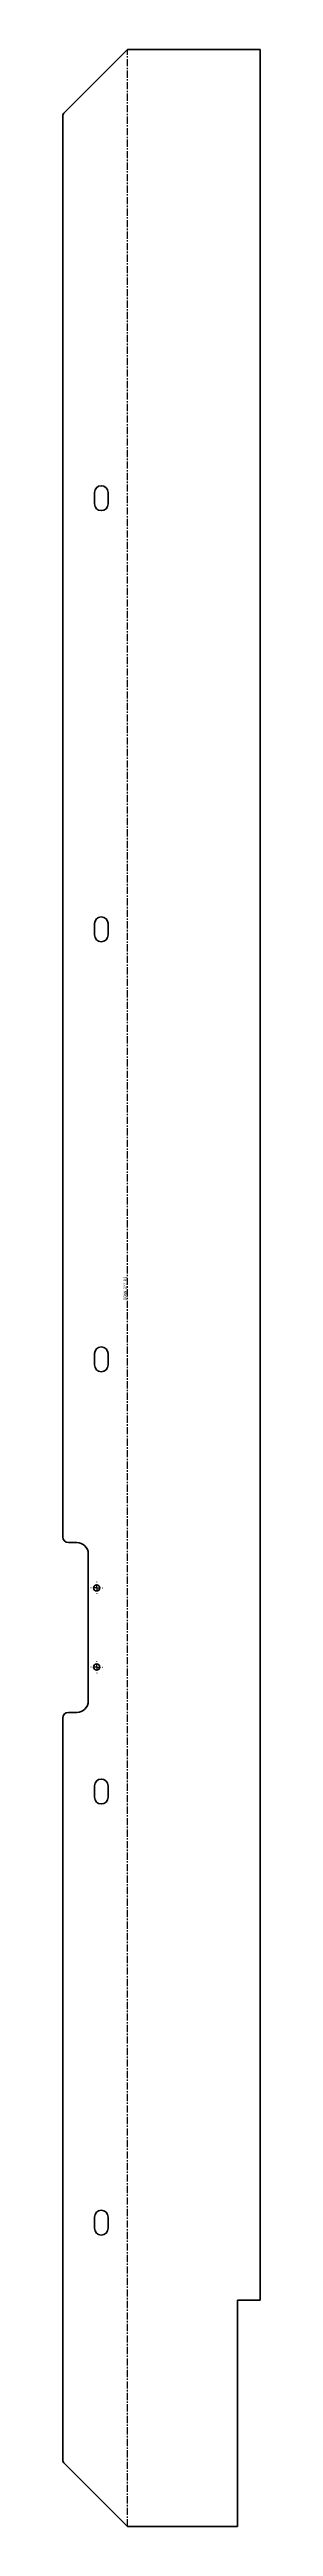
# Model space of a CAD drawing. Header units: millimetres. Extents: x -1419 to 1914, y -1040 to 2564.
# Drawn here: x -1419 to -1245, y -1038 to 1151 of the extents above; entities that cross this region are included whole.
import ezdxf

# ---------------------------------------------------------------- set-up
doc = ezdxf.new("R2010")
doc.units = ezdxf.units.MM
doc.linetypes.add('CENTER', pattern=[10.16, 6.35, -1.27, 1.27, -1.27])
doc.layers.add('FORMAT', color=7, linetype='Continuous')
doc.styles.add('SLDTEXTSTYLE0', font='TXT', dxfattribs={"width": 0.572187})

# ---------------------------------------------------------------- blocks, each defined once
blk = doc.blocks.new('SW_CENTERMARKSYMBOL_0')
at = {"layer": 'FORMAT', "color": 0}
for p, q in [((-5, 0), (-5.25, 0)), ((0, 0), (-2.5, 0)), ((0, 5), (0, 5.25)), ((0, 0), (0, 2.5)), ((0, 0), (0, -2.5)), ((0, 0), (2.5, 0)), ((5, 0), (5.25, 0)), ((0, -5), (0, -5.25))]:
    blk.add_line(p, q, dxfattribs=at)
blk = doc.blocks.new('SW_CENTERMARKSYMBOL_1')
at = {"layer": 'FORMAT', "color": 0}
for p, q in [((-5, 0), (-5.25, 0)), ((0, 0), (-2.5, 0)), ((0, 5), (0, 5.25)), ((0, 0), (0, 2.5)), ((0, 0), (0, -2.5)), ((0, 0), (2.5, 0)), ((5, 0), (5.25, 0)), ((0, -5), (0, -5.25))]:
    blk.add_line(p, q, dxfattribs=at)

msp = doc.modelspace()

# ---------------------------------------------------------------- linework, layer by layer
at = {"color": 7, "linetype": 'Continuous', "lineweight": 35}
for p, q in [((-1417.8, 1095.7), (-1362.3, 1151.2)), ((-1245.3, 1151.2), (-1362.3, 1151.2)), ((-1245.3, -837.8), (-1245.3, 1151.2)), ((-1419.3, -163.3), (-1419.3, 1092.1)), ((-1391.3, 759.7), (-1391.3, 749.7)), ((-1379.3, 749.7), (-1379.3, 759.7)), ((-1391.3, 378.7), (-1391.3, 368.7)), ((-1379.3, 368.7), (-1379.3, 378.7)), ((-1391.3, -1.3), (-1391.3, -11.3)), ((-1379.3, -11.3), (-1379.3, -1.3)), ((-1406.8, -168.3), (-1414.3, -168.3)), ((-1396.8, -308.3), (-1396.8, -178.3)), ((-1419.3, -978.7), (-1419.3, -323.3)), ((-1414.3, -318.3), (-1406.8, -318.3)), ((-1391.3, -383.3), (-1391.3, -393.3)), ((-1379.3, -393.3), (-1379.3, -383.3)), ((-1391.3, -764.3), (-1391.3, -774.3)), ((-1379.3, -774.3), (-1379.3, -764.3)), ((-1245.3, -837.8), (-1265.3, -837.8)), ((-1265.3, -837.8), (-1265.3, -1037.8)), ((-1362.3, -1037.8), (-1417.8, -982.2)), ((-1362.3, -1037.8), (-1265.3, -1037.8))]:
    msp.add_line(p, q, dxfattribs=at)
at = {"color": 7, "linetype": 'CENTER'}
msp.add_line((-1362.3, -1037.8), (-1362.3, 1151.2), dxfattribs=at)
at = {"color": 7, "linetype": 'Continuous', "lineweight": 35}
for centre in [(-1389.3, -208.3), (-1389.3, -278.3)]:
    msp.add_circle(centre, 2.75, dxfattribs=at)
for centre, radius, start, end in [((-1414.3, 1092.1), 5, 135, 180), ((-1385.3, 759.7), 6, 0, 180), ((-1385.3, 749.7), 6, 180, 360), ((-1385.3, 378.7), 6, 0, 180), ((-1385.3, 368.7), 6, 180, 0), ((-1385.3, -1.3), 6, 0, 180), ((-1385.3, -11.3), 6, 180, 0), ((-1414.3, -163.3), 5, 180, 270), ((-1406.8, -178.3), 10, 0, 90), ((-1414.3, -323.3), 5, 90, 180), ((-1406.8, -308.3), 10, 270, 0), ((-1385.3, -383.3), 6, 0, 180), ((-1385.3, -393.3), 6, 180, 0), ((-1385.3, -764.3), 6, 0, 180), ((-1385.3, -774.3), 6, 180, 0), ((-1414.3, -978.7), 5, 180, 225)]:
    msp.add_arc(centre, radius, start, end, dxfattribs=at)

# ---------------------------------------------------------------- block references
at = {"layer": 'FORMAT'}
for name, p in [('SW_CENTERMARKSYMBOL_0', (-1389.3, -208.3)), ('SW_CENTERMARKSYMBOL_1', (-1389.3, -278.3))]:
    msp.add_blockref(name, p, dxfattribs=at)

# ---------------------------------------------------------------- texts
at = {"color": 7, "linetype": 'Continuous', "lineweight": 0, "insert": (-1365.7, 56.4), "char_height": 2.646, "attachment_point": 2, "rotation": 90, "style": 'SLDTEXTSTYLE0'}
msp.add_mtext("DOWN  90°0'  R 3", dxfattribs=at)

doc.saveas('drawing.dxf')
